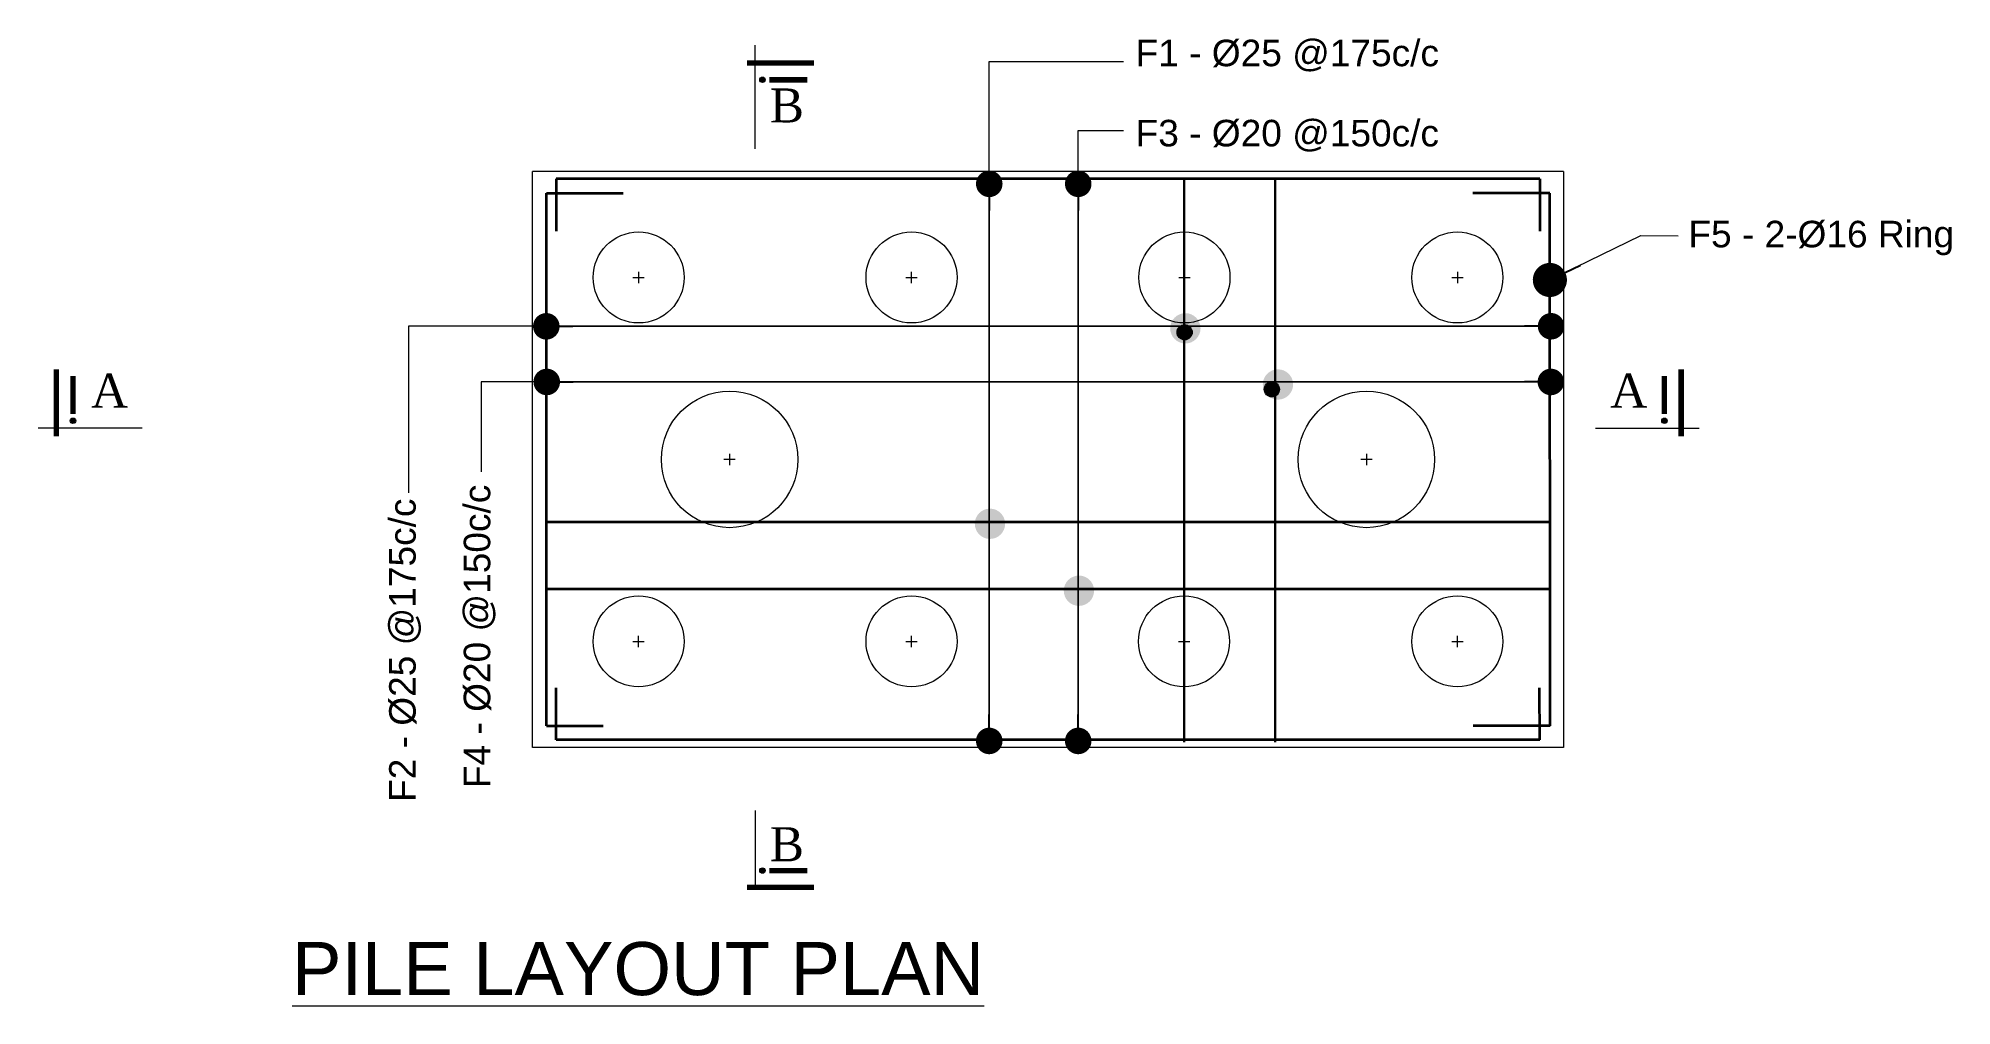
# Model space of a CAD drawing. Header units: millimetres. Extents: x -452357 to 35267, y 81803 to 461763.
# Drawn here: x -402371 to -389752, y 158942 to 165322 of the extents above; entities that cross this region are included whole.
import ezdxf

# ---------------------------------------------------------------- set-up
doc = ezdxf.new("R2010")
doc.units = ezdxf.units.MM
doc.linetypes.add('DASHED', pattern=[0.75, 0.5, -0.25])
for name, color, linetype, lineweight in [('Center Line', 34, 'Continuous', 15), ('Dimision', 96, 'Continuous', 18), ('Hatching', 65, 'Continuous', 20), ('Pile', 11, 'Continuous', 15), ('Rod', 12, 'Continuous', 30), ('Rod -2', 5, 'Continuous', 35), ('Text', 7, 'Continuous', 15)]:
    doc.layers.add(name, color=color, linetype=linetype, lineweight=lineweight)
doc.styles.add('ROMANS', font='arial.ttf', dxfattribs={"height": 200})
doc.styles.get("Standard").update_dxf_attribs({"font": 'times.ttf'})
doc.dimstyles.new('ISO-25', dxfattribs={"dimtxt": 175, "dimasz": 100, "dimexe": 65, "dimexo": 115.625, "dimgap": 40, "dimtad": 1, "dimtoh": 1, "dimdec": 0, "dimtxsty": 'Standard', "dimblk": 'DOT', "dimcen": 300, "dimclrd": 256, "dimclre": 256, "dimclrt": 256, "dimadec": 0, "dimazin": 0, "dimtfac": 1, "dimtdec": 0, "dimtix": 1, "dimtmove": 0, "dimatfit": 3, "dimldrblk": 'DOT', "dimfxl": 75, "dimlwd": -1, "dimarcsym": 0})

msp = doc.modelspace()

# ---------------------------------------------------------------- texts
at = {"layer": 'Text', "style": 'ROMANS'}
for s, p in [('F1 - %%C25 @175c/c ', (-395134.1, 165137.7)), ('F3 - %%C20 @150c/c ', (-395134.1, 164609.1)), ('F5 - 2-%%C16 Ring', (-391488.4, 163943.3))]:
    msp.add_text(s, height=175, dxfattribs=at).set_placement(p)
at = {"layer": 'Text'}
for s, p in [('B', (-397546.9, 164767)), ('A', (-402023.5, 162886.1)), ('A', (-392003.5, 162886.1)), ('B', (-397546.9, 159894.9))]:
    msp.add_text(s, height=224.2, dxfattribs=at).set_placement(p)
at = {"layer": 'Text', "style": 'ROMANS'}
for s, p in [('F4 - %%C20 @150c/c ', (-399390.4, 160377.2)), ('F2 - %%C25 @175c/c ', (-399882.3, 160285.8))]:
    msp.add_text(s, height=175, rotation=90, dxfattribs=at).set_placement(p)
at = {"layer": 'Text', "insert": (-400697.8, 159361.7), "char_height": 350, "width": 17029.005, "attachment_point": 1, "style": 'ROMANS'}
msp.add_mtext('{\\LPILE LAYOUT PLAN }', dxfattribs=at)

# ---------------------------------------------------------------- blocks, each defined once
blk = doc.blocks.new('_Dot')
at = {"color": 0, "linetype": 'ByBlock', "lineweight": -2}
blk.add_line((-0.5, 0), (-1, 0), dxfattribs=at)
at = {"color": 0, "linetype": 'ByBlock', "const_width": 0.5}
blk.add_lwpolyline([(-0.25, 0, 1), (0.25, 0, 1)], format="xyb", close=True, dxfattribs=at)

# ---------------------------------------------------------------- hatches: boundary and pattern name
at = {"layer": 'Dimision', "ltscale": 5}
h = msp.add_hatch(color=256, dxfattribs=at)
h.paths.add_polyline_path([(-394906, 163409.1, 1), (-394706, 163409.1)])
h.paths.add_polyline_path([(-394906, 163409.1), (-394706, 163409.1, 1)])
h = msp.add_hatch(color=256, dxfattribs=at)
h.paths.add_polyline_path([(-394860.8, 163382.9, 1), (-394760.8, 163382.9)])
h.paths.add_polyline_path([(-394860.8, 163382.9), (-394760.8, 163382.9, 1)])
h = msp.add_hatch(color=256, dxfattribs=at)
h.paths.add_polyline_path([(-394295.3, 163038.8, 1), (-394095.3, 163038.8)])
h.paths.add_polyline_path([(-394295.3, 163038.8), (-394095.3, 163038.8, 1)])
h = msp.add_hatch(color=256, dxfattribs=at)
h.paths.add_polyline_path([(-394286, 163006.8, 1), (-394186, 163006.8)])
h.paths.add_polyline_path([(-394286, 163006.8), (-394186, 163006.8, 1)])
h = msp.add_hatch(color=256, dxfattribs=at)
h.paths.add_polyline_path([(-396194.7, 162120.1, 1), (-395994.7, 162120.1)])
h.paths.add_polyline_path([(-396194.7, 162120.1), (-395994.7, 162120.1, 1)])
h = msp.add_hatch(color=256, dxfattribs=at)
h.paths.add_polyline_path([(-395607.9, 161678.6, 1), (-395407.9, 161678.6)])
h.paths.add_polyline_path([(-395607.9, 161678.6), (-395407.9, 161678.6, 1)])
at = {"layer": 'Text'}
for points in [[(-397577.1, 165048.1, 1), (-397613, 165048.1, 1)], [(-402142.5, 162817.3, 1), (-402142.5, 162781.4, 1)], [(-391646.5, 162817.3, -1), (-391646.5, 162781.4, -1)], [(-397577.1, 159833, -1), (-397613, 159833, -1)]]:
    msp.add_hatch(color=256, dxfattribs=at).paths.add_polyline_path(points)

# ---------------------------------------------------------------- linework, layer by layer
at = {"layer": 'Center Line'}
for p, q in [((-398449.6, 163744.4), (-398374.6, 163744.4)), ((-398449.6, 163744.4), (-398374.6, 163744.4)), ((-398412.1, 163781.9), (-398412.1, 163706.9)), ((-396649.6, 163744.4), (-396574.6, 163744.4)), ((-396649.6, 163744.4), (-396574.6, 163744.4)), ((-396612.1, 163706.9), (-396612.1, 163781.9)), ((-394849.6, 163744.4), (-394774.6, 163744.4)), ((-393049.6, 163744.4), (-392974.6, 163744.4)), ((-393049.6, 163744.4), (-392974.6, 163744.4)), ((-393012.1, 163781.9), (-393012.1, 163706.9)), ((-397774.6, 162544.4), (-397849.6, 162544.4)), ((-397812.1, 162581.9), (-397812.1, 162506.9)), ((-393574.6, 162544.4), (-393649.6, 162544.4)), ((-393612.1, 162581.9), (-393612.1, 162506.9)), ((-398449.6, 161344.4), (-398374.6, 161344.4)), ((-398412.1, 161306.9), (-398412.1, 161381.9)), ((-396649.6, 161344.4), (-396574.6, 161344.4)), ((-396649.6, 161344.4), (-396574.6, 161344.4)), ((-396612.1, 161306.9), (-396612.1, 161381.9)), ((-394852.2, 161344.4), (-394777.2, 161344.4)), ((-393049.6, 161344.4), (-392974.6, 161344.4)), ((-393049.6, 161344.4), (-392974.6, 161344.4)), ((-393012.1, 161306.9), (-393012.1, 161381.9))]:
    msp.add_line(p, q, dxfattribs=at)
at = {"layer": 'Dimision', "ltscale": 3}
msp.add_line((-397643.2, 160229.6), (-397643.2, 159711.4), dxfattribs=at)
at = {"layer": 'Dimision', "ltscale": 5}
for centre in [(-394810.8, 163382.9), (-394810.8, 163382.9), (-394236, 163006.8), (-394236, 163006.8)]:
    msp.add_circle(centre, 50, dxfattribs=at)
at = {"layer": 'Hatching', "ltscale": 3}
for centre in [(-398412.1, 163744.4), (-396612.1, 163744.4), (-394812.1, 163744.4), (-393012.1, 163744.4), (-398412.1, 161344.4), (-396612.1, 161344.4), (-394814.7, 161344.4), (-393012.1, 161344.4)]:
    msp.add_circle(centre, 300, dxfattribs=at)
at = {"layer": 'Pile', "ltscale": 3}
for p, q in [((-392312.1, 164444.4), (-399112.1, 164444.4)), ((-399112.1, 160644.4), (-399112.1, 164444.4)), ((-392312.1, 164444.4), (-392312.1, 160644.4)), ((-392312.1, 160644.4), (-399112.1, 160644.4))]:
    msp.add_line(p, q, dxfattribs=at)
for centre in [(-397812.1, 162544.4), (-393612.1, 162544.4)]:
    msp.add_circle(centre, 450, dxfattribs=at)
at = {"layer": 'Rod', "linetype": 'DASHED', "ltscale": 5}
msp.add_line((-394814.7, 164391.1), (-394814.7, 160679.8), dxfattribs=at)
at = {"layer": 'Rod', "ltscale": 0.1}
msp.add_line((-394213.6, 164391.1), (-394213.6, 160679.8), dxfattribs=at)
at = {"layer": 'Rod -2', "ltscale": 0.02}
for p, q in [((-392468.5, 164394.4), (-398955.7, 164394.4)), ((-398955.7, 164394.4), (-398955.5, 164050.8)), ((-392468.5, 164394.4), (-392467.8, 164050.8)), ((-399020.4, 164301.3), (-398512.9, 164301.3)), ((-399020.4, 160787.4), (-399020.4, 164301.3)), ((-392402.3, 164301.3), (-392909.8, 164301.3)), ((-392400.2, 160787.4), (-392402.3, 164301.3)), ((-392400.7, 161688.8), (-399020.4, 161688.8)), ((-398955.7, 160694.4), (-398956, 161038)), ((-392468.5, 160694.4), (-392469.6, 161038)), ((-399020.4, 160787.4), (-398645.3, 160787.4)), ((-392400.2, 160787.4), (-392907.7, 160787.4)), ((-392468.5, 160694.4), (-398955.7, 160694.4))]:
    msp.add_line(p, q, dxfattribs=at)
at = {"layer": 'Rod -2', "linetype": 'DASHED', "ltscale": 5}
msp.add_line((-392401, 162130.3), (-399020.4, 162130.3), dxfattribs=at)
at = {"layer": 'Text'}
for p, q in [((-397643.2, 164592.8), (-397643.2, 165276.9)), ((-401687.2, 162751.2), (-402371.4, 162751.2)), ((-392101.8, 162751.2), (-391417.7, 162751.2))]:
    msp.add_line(p, q, dxfattribs=at)
at = {"layer": 'Text', "const_width": 35.9}
for points in [[(-397698.1, 165158.3), (-397255.7, 165158.3)], [(-397549.6, 165048.1), (-397300, 165048.1)], [(-402252.7, 162696.4), (-402252.7, 163138.7)], [(-402142.5, 162844.9), (-402142.5, 163094.4)], [(-391646.5, 162844.9), (-391646.5, 163094.4)], [(-391536.3, 162696.4), (-391536.3, 163138.7)], [(-397549.6, 159833), (-397300, 159833)], [(-397698.1, 159722.8), (-397255.7, 159722.8)]]:
    msp.add_lwpolyline(points, dxfattribs=at)
at = {"layer": 'Text'}
for centre in [(-397595, 165048.1), (-402142.5, 162799.4), (-391646.5, 162799.4), (-397595, 159833)]:
    msp.add_circle(centre, 17.9, dxfattribs=at)

msp.set_redraw_order([(e.dxf.handle, doc.entitydb.next_handle()) for e in msp.query("TEXT MTEXT ATTDEF DIMENSION ARC_DIMENSION")])  # texts and dimensions are drawn at this point

# ---------------------------------------------------------------- leaders
at = {"layer": 'Dimision', "ltscale": 5}
for points, override in [([(-396099.4, 160688), (-396099.4, 165169.2), (-395213.8, 165169.2)], {"dimasz": 175, "dimtad": 0}), ([(-395512.6, 160688), (-395512.6, 164714.8), (-395213.8, 164714.8)], {"dimasz": 175, "dimtad": 0}), ([(-396099.4, 164362.1), (-396099.4, 160688)], {"dimasz": 175, "dimtad": 0}), ([(-395512.6, 164362.1), (-395512.6, 160688)], {"dimasz": 175, "dimtad": 0}), ([(-392402, 163727.9), (-391801.7, 164020.3), (-391556.7, 164018.1)], {"dimasz": 225, "dimtad": 0}), ([(-392394, 163422.7), (-399929.9, 163422.3), (-399929.9, 162324.9)], {"dimasz": 175, "dimtad": 0}), ([(-399020.7, 163422.3), (-392394, 163422.7)], {"dimasz": 175, "dimtad": 0}), ([(-392395.4, 163055.5), (-399449.3, 163055.5), (-399449.3, 162462.2)], {"dimasz": 175, "dimtad": 0}), ([(-399017.8, 163055.5), (-392395.4, 163055.5)], {"dimasz": 175, "dimtad": 0})]:
    msp.add_leader(points, dimstyle='ISO-25', override=override, dxfattribs=at)

doc.saveas('drawing.dxf')
